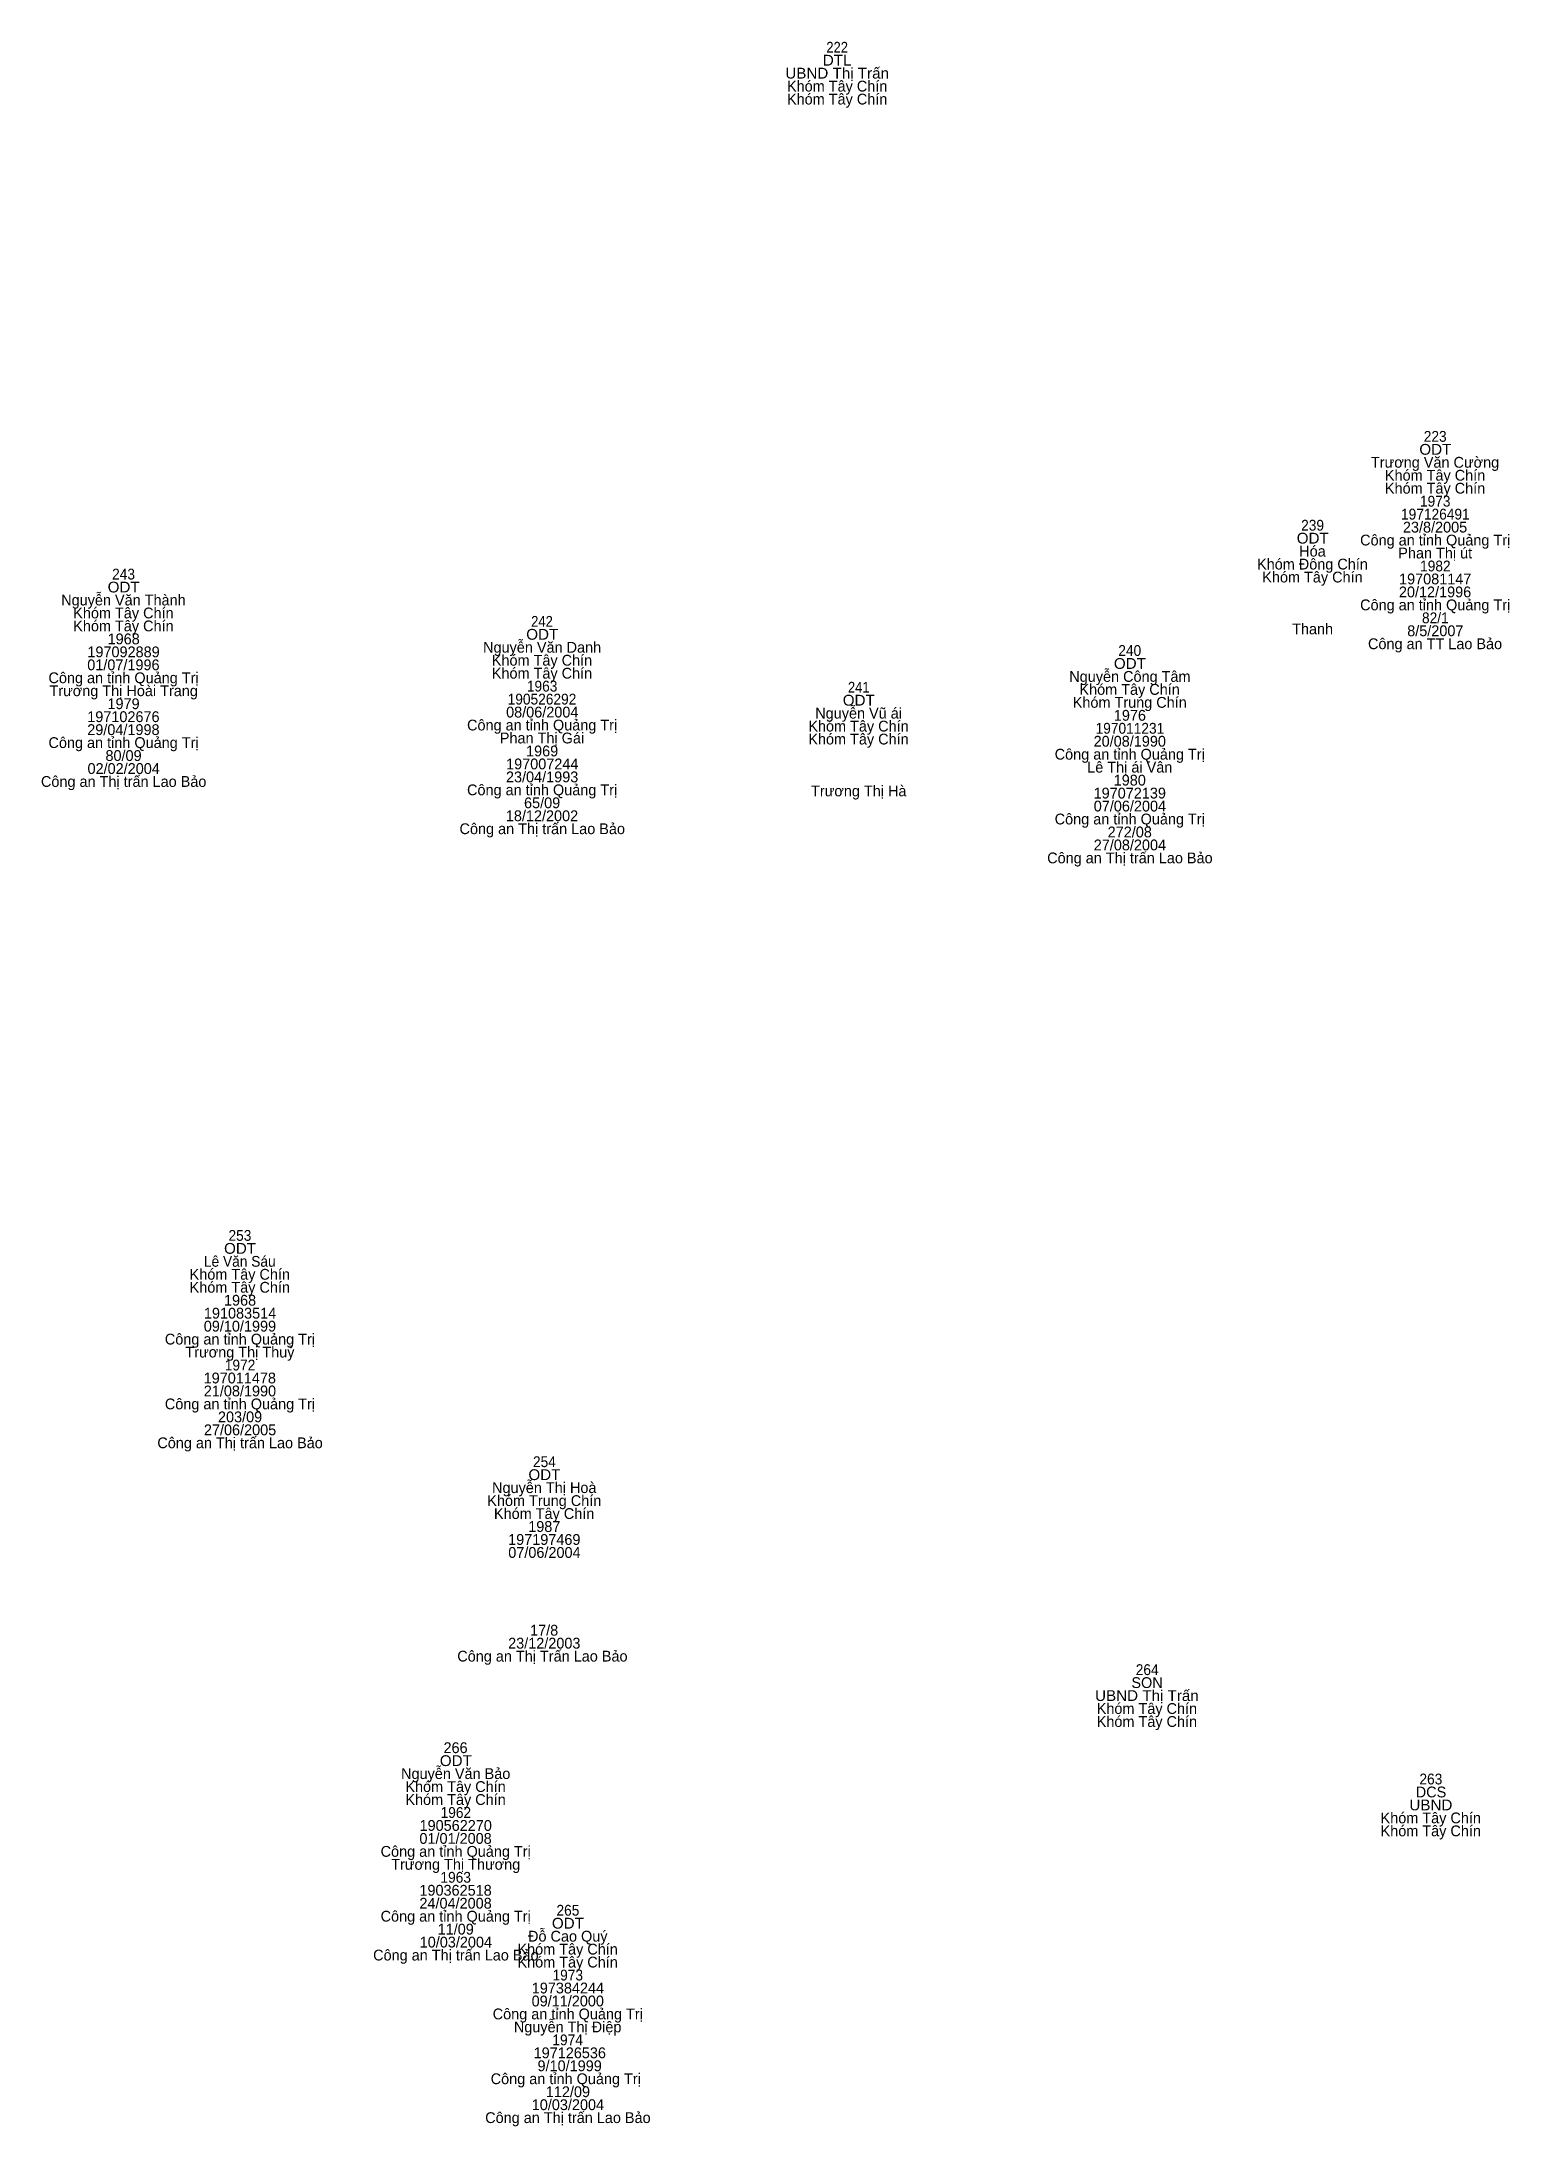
# Model space of a CAD drawing. Header units: metres. Extents: x 537000 to 537501, y 1838003 to 1838507.
# Drawn here: x 537293.2 to 537347.5, y 1838004.7 to 1838081.9 of the extents above; entities that cross this region are included whole.
import ezdxf
from ezdxf.enums import TextEntityAlignment as Align

# ---------------------------------------------------------------- set-up
doc = ezdxf.new("R2010")
doc.units = ezdxf.units.M
doc.header["$LTSCALE"] = 0.16
doc.layers.add('1', color=7, linetype='Continuous')

msp = doc.modelspace()

# ---------------------------------------------------------------- texts
at = {"layer": '1'}
for s, width, p in [('222', 0.9, (537322.635, 1838081.5)), ('UBND Thị Trấn', 1.05, (537322.635, 1838080.54)), ('DTL', 1.05, (537322.635, 1838081.02)), ('ODT', 1.05, (537344.785, 1838066.61)), ('223', 0.95, (537344.78, 1838067.09)), ('197126491', 0.95, (537344.785, 1838064.21)), ('1973', 0.95, (537344.78, 1838064.69)), ('239', 0.95, (537340.24, 1838063.8)), ('ODT', 1.05, (537340.245, 1838063.32)), ('243', 0.95, (537296.21, 1838061.99)), ('1982', 0.95, (537344.785, 1838062.29)), ('ODT', 1.05, (537296.215, 1838061.51)), ('82/1', 0.95, (537344.785, 1838060.37)), ('ODT', 1.05, (537311.715, 1838059.76)), ('242', 0.9, (537311.705, 1838060.24)), ('240', 0.95, (537333.47, 1838059.16)), ('ODT', 1.05, (537333.475, 1838058.68)), ('190526292', 0.95, (537311.705, 1838057.36)), ('1963', 0.95, (537311.71, 1838057.84)), ('ODT', 1.05, (537323.435, 1838057.32)), ('241', 0.9, (537323.435, 1838057.8)), ('197011231', 0.95, (537333.475, 1838056.28)), ('253', 0.95, (537300.52, 1838037.5)), ('Lê Văn Sáu', 0.95, (537300.515, 1838036.54)), ('ODT', 1.05, (537300.525, 1838037.02)), ('1972', 0.95, (537300.525, 1838032.7)), ('ODT', 1.05, (537311.795, 1838028.64)), ('254', 0.95, (537311.795, 1838029.12)), ('264', 0.95, (537334.115, 1838021.42)), ('UBND Thị Trấn', 1.05, (537334.105, 1838020.46)), ('ODT', 1.05, (537308.515, 1838018.05)), ('263', 0.95, (537344.62, 1838017.37)), ('UBND', 1.05, (537344.62, 1838016.41)), ('1962', 0.95, (537308.515, 1838016.13)), ('1963', 0.95, (537308.51, 1838013.73)), ('265', 0.95, (537312.665, 1838012.51)), ('ODT', 1.05, (537312.665, 1838012.03)), ('1973', 0.95, (537312.66, 1838010.11)), ('1974', 0.95, (537312.655, 1838007.71))]:
    msp.add_text(s, height=0.4, dxfattribs=dict(at, width=width)).set_placement(p, align=Align.CENTER)
for s, p in [('Khóm Tây Chín', (537322.635, 1838080.06)), ('Khóm Tây Chín', (537322.635, 1838079.58)), ('Trương Văn Cường', (537344.775, 1838066.13)), ('Khóm Tây Chín', (537344.775, 1838065.65)), ('Khóm Tây Chín', (537344.775, 1838065.17)), ('23/8/2005', (537344.775, 1838063.73)), ('Hóa', (537340.235, 1838062.84)), ('Công an tỉnh Quảng Trị', (537344.78, 1838063.25)), ('Phan Thị út', (537344.78, 1838062.77)), ('Khóm Đông Chín', (537340.235, 1838062.36)), ('Khóm Tây Chín', (537340.235, 1838061.88)), ('197081147', (537344.78, 1838061.81)), ('Nguyễn Văn Thành', (537296.205, 1838061.03)), ('20/12/1996', (537344.775, 1838061.33)), ('Khóm Tây Chín', (537296.205, 1838060.55)), ('Công an tỉnh Quảng Trị', (537344.78, 1838060.85)), ('Khóm Tây Chín', (537296.205, 1838060.07)), ('1968', (537296.215, 1838059.59)), ('Thanh', (537340.24, 1838059.96)), ('8/5/2007', (537344.785, 1838059.89)), ('197092889', (537296.21, 1838059.11)), ('Nguyễn Văn Danh', (537311.71, 1838059.28)), ('Khóm Tây Chín', (537311.705, 1838058.8)), ('Công an TT Lao Bảo', (537344.775, 1838059.41)), ('Công an tỉnh Quảng Trị', (537296.21, 1838058.15)), ('01/07/1996', (537296.205, 1838058.63)), ('Khóm Tây Chín', (537311.705, 1838058.32)), ('Nguyễn Công Tâm', (537333.475, 1838058.2)), ('Trương Thị Hoài Trang', (537296.215, 1838057.67)), ('1979', (537296.21, 1838057.19)), ('Khóm Trung Chín', (537333.47, 1838057.24)), ('Khóm Tây Chín', (537333.465, 1838057.72)), ('197102676', (537296.205, 1838056.71)), ('Công an tỉnh Quảng Trị', (537311.71, 1838056.4)), ('08/06/2004', (537311.715, 1838056.88)), ('Nguyễn Vũ ái', (537323.43, 1838056.84)), ('1976', (537333.475, 1838056.76)), ('Công an tỉnh Quảng Trị', (537296.21, 1838055.75)), ('29/04/1998', (537296.205, 1838056.23)), ('Phan Thị Gái', (537311.705, 1838055.92)), ('Khóm Tây Chín', (537323.425, 1838056.36)), ('Khóm Tây Chín', (537323.425, 1838055.88)), ('20/08/1990', (537333.47, 1838055.8)), ('80/09', (537296.21, 1838055.27)), ('197007244', (537311.715, 1838054.96)), ('1969', (537311.71, 1838055.44)), ('Công an tỉnh Quảng Trị', (537333.47, 1838055.32)), ('Lê Thị ái Vân', (537333.47, 1838054.84)), ('Công an Thị trấn Lao Bảo', (537296.215, 1838054.31)), ('02/02/2004', (537296.215, 1838054.79)), ('23/04/1993', (537311.71, 1838054.48)), ('1980', (537333.47, 1838054.36)), ('Công an tỉnh Quảng Trị', (537311.71, 1838054)), ('65/09', (537311.71, 1838053.52)), ('Trương Thị Hà', (537323.435, 1838053.96)), ('07/06/2004', (537333.475, 1838053.4)), ('197072139', (537333.47, 1838053.88)), ('Công an Thị trấn Lao Bảo', (537311.715, 1838052.56)), ('18/12/2002', (537311.705, 1838053.04)), ('Công an tỉnh Quảng Trị', (537333.47, 1838052.92)), ('27/08/2004', (537333.475, 1838051.96)), ('272/08', (537333.47, 1838052.44)), ('Công an Thị trấn Lao Bảo', (537333.475, 1838051.48)), ('Khóm Tây Chín', (537300.515, 1838036.06)), ('Khóm Tây Chín', (537300.515, 1838035.58)), ('1968', (537300.525, 1838035.1)), ('09/10/1999', (537300.52, 1838034.14)), ('191083514', (537300.525, 1838034.62)), ('Công an tỉnh Quảng Trị', (537300.52, 1838033.66)), ('Trương Thị Thuỷ', (537300.52, 1838033.18)), ('21/08/1990', (537300.52, 1838031.74)), ('197011478', (537300.515, 1838032.22)), ('Công an tỉnh Quảng Trị', (537300.52, 1838031.26)), ('27/06/2005', (537300.525, 1838030.3)), ('203/09', (537300.525, 1838030.78)), ('Công an Thị trấn Lao Bảo', (537300.525, 1838029.82)), ('Nguyễn Thị Hoà', (537311.79, 1838028.16)), ('Khóm Trung Chín', (537311.79, 1838027.68)), ('Khóm Tây Chín', (537311.785, 1838027.2)), ('1987', (537311.79, 1838026.72)), ('07/06/2004', (537311.795, 1838025.76)), ('197197469', (537311.79, 1838026.24)), ('17/8', (537311.785, 1838022.88)), ('Công an Thị Trấn Lao Bảo ', (537311.795, 1838021.92)), ('23/12/2003', (537311.79, 1838022.4)), ('SON', (537334.11, 1838020.94)), ('Khóm Tây Chín', (537334.105, 1838019.98)), ('Khóm Tây Chín', (537334.105, 1838019.5)), ('266', (537308.505, 1838018.53)), ('Nguyễn Văn Bảo', (537308.51, 1838017.57)), ('Khóm Tây Chín', (537308.505, 1838017.09)), ('Khóm Tây Chín', (537308.505, 1838016.61)), ('DCS', (537344.625, 1838016.89)), ('190562270', (537308.51, 1838015.65)), ('Khóm Tây Chín', (537344.615, 1838015.93)), ('Công an tỉnh Quảng Trị', (537308.51, 1838014.69)), ('01/01/2008', (537308.505, 1838015.17)), ('Khóm Tây Chín', (537344.615, 1838015.45)), ('Trương Thị Thương', (537308.51, 1838014.21)), ('190362518', (537308.505, 1838013.25)), ('24/04/2008', (537308.505, 1838012.77)), ('Công an tỉnh Quảng Trị', (537308.51, 1838012.29)), ('11/09', (537308.51, 1838011.81)), ('Đỗ Cao Quý', (537312.66, 1838011.55)), ('Công an Thị trấn Lao Bảo', (537308.515, 1838010.85)), ('10/03/2004', (537308.515, 1838011.33)), ('Khóm Tây Chín', (537312.655, 1838011.07)), ('Khóm Tây Chín', (537312.655, 1838010.59)), ('197384244', (537312.665, 1838009.63)), ('Công an tỉnh Quảng Trị', (537312.66, 1838008.67)), ('09/11/2000', (537312.66, 1838009.15)), ('Nguyễn Thị Điệp', (537312.655, 1838008.19)), (' 197126536', (537312.66, 1838007.23)), ('Công an tỉnh Quảng Trị ', (537312.66, 1838006.27)), (' 9/10/1999', (537312.655, 1838006.75)), ('112/09', (537312.665, 1838005.79)), ('Công an Thị trấn Lao Bảo', (537312.665, 1838004.83)), ('10/03/2004', (537312.665, 1838005.31))]:
    msp.add_text(s, height=0.4, dxfattribs=at).set_placement(p, align=Align.CENTER)

doc.saveas('drawing.dxf')
